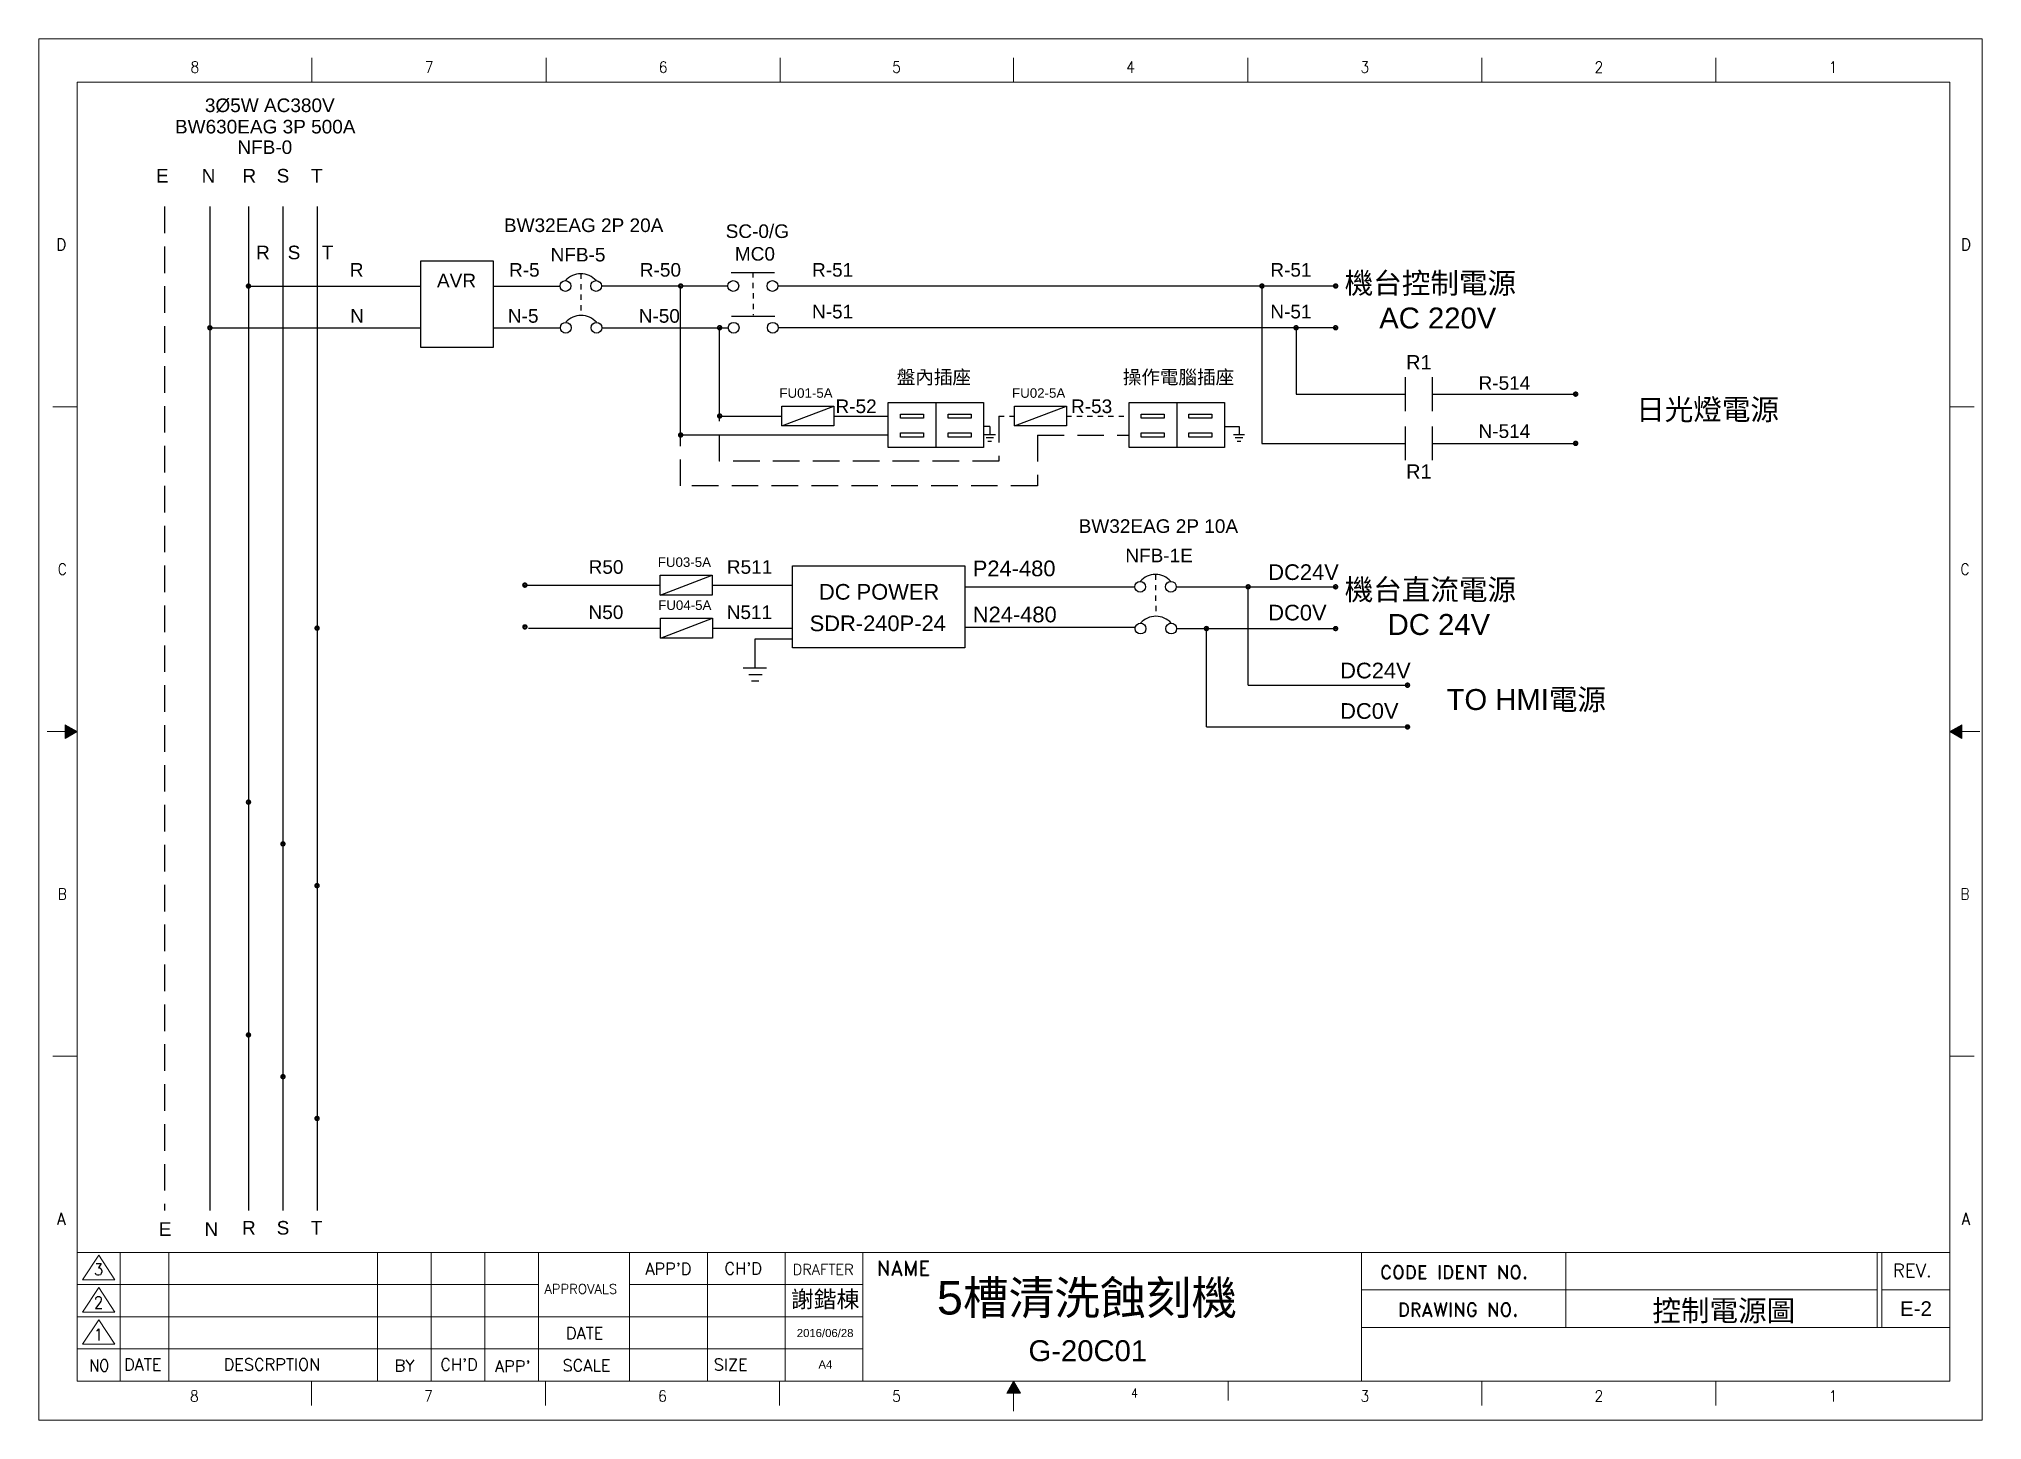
# Model space of a CAD drawing. Header units: millimetres. Extents: x 2150 to 6100, y 1229 to 2029.
# Drawn here: x 2648.3 to 3112.3, y 1698.9 to 2028.7 of the extents above; entities that cross this region are included whole.
import ezdxf
from ezdxf.enums import TextEntityAlignment as Align

# ---------------------------------------------------------------- set-up
doc = ezdxf.new("R2010")
doc.units = ezdxf.units.MM
doc.linetypes.add('DASHED2', pattern=[9.525, 6.35, -3.175])
doc.linetypes.add('JIS_02_1.2', pattern=[2.5, 1.25, -1.25])
for name, color, linetype in [('DIM', 3, 'Continuous'), ('FRAME', 7, 'Continuous'), ('LINE', 1, 'Continuous'), ('TEXT', 4, 'Continuous')]:
    doc.layers.add(name, color=color, linetype=linetype)
doc.styles.add('MICTEXT-ROD', font='romand.shx', dxfattribs={"bigfont": 'bigfont.shx'})
doc.styles.add('MICTEXT-ROS', font='romans.shx', dxfattribs={"bigfont": 'bigfont.shx'})
doc.styles.get("Standard").update_dxf_attribs({"font": 'ARIAL.TTF'})
doc.styles.add('STYLE2', font='romand.shx')

msp = doc.modelspace()

# ---------------------------------------------------------------- texts
at = {"insert": (2812.29, 1984.36), "char_height": 3.2467, "width": 13.4121, "attachment_point": 1}
msp.add_mtext('SC-0/G\\P\\pi2.1948;MC0', dxfattribs=at)
at = {"char_height": 5, "attachment_point": 1}
for s, insert in [('\\pi-22.191;{\\fPMingLiU|b0|i0|c136|p18;機台控制電源}\\P\\pi-13.951;AC 220V', (2982.31, 1972.84)), ('\\pi-17.831;{\\fPMingLiU|b0|i0|c136|p18;日光燈電源}', (3047.56, 1942.66)), ('\\pi-22.191;{\\fPMingLiU|b0|i0|c136|p18;機台直流電源}\\P\\pi-11.932;DC 24V', (2982.31, 1899.67))]:
    msp.add_mtext(s, dxfattribs=dict(at, insert=insert))
at = {"layer": 'TEXT', "color": 7}
for s, height, p in [('3Ø5W AC380V', 3.2467, (2687.92, 2011.17)), ('BW630EAG 3P 500A', 3.2467, (2680.78, 2006.07)), ('NFB-0', 3.247, (2695.68, 2001.17)), ('E', 3.25, (2676.24, 1994.35)), ('N', 3.25, (2687.15, 1994.35)), ('R', 3.25, (2696.88, 1994.35)), ('S', 3.25, (2705.05, 1994.35)), ('T', 3.25, (2713.27, 1994.35)), ('BW32EAG 2P 20A', 3.2467, (2759.34, 1982.53)), ('R', 3.25, (2700.15, 1976.03)), ('S', 3.25, (2707.69, 1976.03)), ('T', 3.25, (2715.83, 1976.03)), ('NFB-5', 3.247, (2770.48, 1975.51)), ('R', 3.25, (2722.53, 1971.88)), ('AVR', 3.247, (2743.35, 1969.34)), ('R-5', 3.247, (2760.55, 1971.88)), ('R-50', 3.247, (2791.79, 1971.88)), ('R-51', 3.247, (2832.91, 1971.88)), ('R-51', 3.247, (2942.35, 1971.88)), ('N', 3.25, (2722.62, 1960.88)), ('N-5', 3.247, (2760.29, 1960.88)), ('N-50', 3.247, (2791.53, 1960.88)), ('N-51', 3.247, (2832.91, 1961.91)), ('N-51', 3.247, (2942.35, 1961.91)), ('盤內插座', 3.247, (2853.15, 1946.26)), ('操作電腦插座', 3.247, (2907.14, 1946.26)), ('FU01-5A', 2.273, (2825.12, 1942.96)), ('FU02-5A', 2.273, (2880.68, 1942.96)), ('R-514', 3.247, (2992.08, 1944.87)), ('R-52', 3.247, (2838.52, 1939.31)), ('R-53', 3.247, (2894.76, 1939.31)), ('N-514', 3.247, (2992.08, 1933.37)), ('BW32EAG 2P 10A', 3.2467, (2896.59, 1910.7)), ('R50', 3.247, (2779.56, 1900.94)), ('FU03-5A', 2.273, (2796.08, 1902.58)), ('R511', 3.247, (2812.58, 1900.94)), ('NFB-1E', 3.247, (2907.73, 1903.69)), ('N50', 3.247, (2779.53, 1890.14)), ('FU04-5A', 2.273, (2796.17, 1892.31)), ('N511', 3.247, (2812.54, 1890.14)), ('E', 3.25, (2676.92, 1742.85)), ('N', 3.25, (2687.82, 1742.85)), ('R', 3.25, (2696.78, 1743.17)), ('S', 3.25, (2705.06, 1743.17)), ('T', 3.25, (2713.21, 1743.17))]:
    msp.add_text(s, height=height, dxfattribs=at).set_placement(p)
at = {"layer": 'TEXT', "color": 0}
for s, height, p in [('R1', 3.42, (2974.77, 1949.73)), ('R1', 3.42, (2974.77, 1923.64)), ('P24-480', 3.74, (2871.3, 1900.35)), ('DC24V', 3.74, (2941.86, 1899.46)), ('DC POWER', 3.74, (2834.56, 1894.76)), ('DC0V', 3.74, (2941.86, 1889.8)), ('SDR-240P-24', 3.7402, (2832.34, 1887.24)), ('N24-480', 3.74, (2871.3, 1889.35)), ('DC24V', 3.74, (2959.03, 1875.97)), ('TO HMI電源', 5, (2984.44, 1868.42)), ('DC0V', 3.74, (2959.03, 1866.31))]:
    msp.add_text(s, height=height, dxfattribs=at).set_placement(p)

# ---------------------------------------------------------------- blocks, each defined once
blk = doc.blocks.new('圖框A4')
at = {"layer": 'FRAME', "color": 7, "lineweight": 5}
for p, q in [((99.29, 1212.46), (99.29, 1218.27)), ((155.2, 1212.46), (155.2, 1218.27)), ((211.1, 1212.46), (211.1, 1218.27)), ((266.85, 1212.46), (266.85, 1218.27)), ((322.76, 1212.46), (322.76, 1218.27)), ((378.66, 1212.46), (378.66, 1218.27)), ((434.56, 1212.46), (434.56, 1218.27)), ((43.25, 1212.46), (490.46, 1212.46)), ((43.25, 902.31), (43.25, 1212.46)), ((490.46, 1212.46), (490.46, 1212.46)), ((43.25, 1134.92), (37.44, 1134.92)), ((490.46, 1134.92), (496.27, 1134.92)), ((40.39, 1059.03), (40.39, 1055.74)), ((43.25, 1057.39), (40.39, 1059.03)), ((490.46, 1057.39), (493.32, 1059.03)), ((493.32, 1059.03), (493.32, 1055.74)), ((43.25, 1057.39), (36.09, 1057.39)), ((40.39, 1055.74), (43.25, 1057.39)), ((493.32, 1055.74), (490.46, 1057.39)), ((490.46, 1057.39), (497.61, 1057.39)), ((43.25, 979.85), (37.44, 979.85)), ((490.46, 979.85), (496.27, 979.85)), ((44.53, 926.47), (48.37, 932.34)), ((48.37, 932.34), (52.21, 926.47)), ((44.53, 926.47), (52.21, 926.47)), ((44.53, 918.78), (48.37, 924.66)), ((48.37, 924.66), (52.21, 918.78)), ((44.53, 918.78), (52.21, 918.78)), ((44.53, 911.1), (48.37, 916.97)), ((48.37, 916.97), (52.21, 911.1)), ((44.53, 911.1), (52.21, 911.1)), ((99.15, 902.31), (99.15, 896.5)), ((155.05, 902.31), (155.05, 896.5)), ((210.95, 902.31), (210.95, 896.5)), ((266.85, 902.31), (265.2, 899.46)), ((266.85, 902.31), (266.85, 895.16)), ((268.5, 899.46), (266.85, 902.31)), ((318.07, 902.31), (318.07, 897.67)), ((378.66, 902.31), (378.66, 896.5)), ((434.56, 902.31), (434.56, 896.5)), ((265.2, 899.46), (268.5, 899.46))]:
    blk.add_line(p, q, dxfattribs=at)
at = {"layer": 'FRAME', "lineweight": 5}
for p, q in [((490.46, 1212.46), (490.46, 902.31)), ((490.46, 933.05), (43.25, 933.05)), ((53.49, 902.31), (53.49, 933.05)), ((65.11, 902.31), (65.11, 933.05)), ((114.96, 902.31), (114.96, 933.05)), ((127.77, 902.31), (127.77, 933.05)), ((140.58, 902.31), (140.58, 933.05)), ((153.38, 902.31), (153.38, 933.05)), ((175.15, 902.31), (175.15, 933.05)), ((193.72, 902.31), (193.72, 933.05)), ((212.29, 902.31), (212.29, 933.05)), ((230.86, 902.31), (230.86, 933.05)), ((349.91, 933.05), (349.91, 902.31)), ((398.7, 933.05), (398.7, 915.12)), ((473.04, 933.05), (473.04, 915.12)), ((474.2, 933.05), (474.2, 915.12)), ((153.38, 925.36), (43.25, 925.36)), ((230.86, 925.36), (175.15, 925.36)), ((473.04, 924.08), (349.91, 924.08)), ((490.46, 924.08), (474.2, 924.08)), ((230.86, 917.68), (43.25, 917.68)), ((490.46, 915.12), (349.91, 915.12)), ((230.86, 910), (43.25, 910)), ((490.46, 902.31), (43.25, 902.31))]:
    blk.add_line(p, q, dxfattribs=at)
at = {"layer": 'FRAME', "color": 7, "lineweight": 5}
for points in [[(40.39, 1059.03), (40.39, 1055.74), (43.25, 1057.39)], [(493.32, 1059.03), (493.32, 1055.74), (490.46, 1057.39)], [(268.5, 899.46), (266.85, 902.31), (265.2, 899.46)]]:
    blk.add_solid(points, dxfattribs=at)
at = {"layer": 'LINE', "color": 0, "lineweight": 0}
for p, q in [((34.08, 1222.77), (498.14, 1222.77)), ((34.08, 893), (34.08, 1222.77)), ((498.14, 1222.77), (498.14, 893)), ((498.14, 893), (34.08, 893))]:
    blk.add_line(p, q, dxfattribs=at)
at = {"color": 3, "lineweight": 5}
blk.add_text('A4', height=1.936, dxfattribs=at).set_placement((220.25, 905.31))
at = {"layer": 'DIM', "color": 0, "lineweight": 5}
for tag, height, p in [('A', 2.9, (436.35, 928.74)), ('C', 2.9, (284.37, 922.35)), ('J', 1.94, (184.48, 921.48)), ('G', 1.94, (202.97, 921.48)), ('E', 1.94, (221.84, 921.96)), ('B', 2.9, (436.45, 919.25)), ('L', 1.94, (482.33, 919.64)), ('K', 1.94, (184.48, 913.83)), ('H', 1.94, (202.97, 913.83)), ('F', 1.94, (221.84, 913.83)), ('D', 2.9, (284.57, 909.57))]:
    blk.add_attdef(tag, text='', height=height, dxfattribs=at).set_placement(p, align=Align.MIDDLE)
at = {"layer": 'FRAME', "color": 7, "lineweight": 5, "style": 'MICTEXT-ROD', "width": 0.9}
for s, height, p in [('8', 2.67, (71.34, 1216.03)), ('7', 2.67, (127.25, 1216.03)), ('6', 2.67, (183.15, 1216.03)), ('5', 2.67, (238.9, 1216.03)), ('4', 2.67, (294.8, 1216.03)), ('3', 2.67, (350.71, 1216.03)), ('2', 2.67, (406.61, 1216.03)), ('1', 2.67, (462.51, 1216.03)), ('D', 2.85, (39.44, 1173.69)), ('D', 2.85, (494.27, 1173.69)), ('C', 2.67, (39.67, 1096.15)), ('C', 2.67, (494.04, 1096.15)), ('B', 2.67, (39.67, 1018.62)), ('B', 2.67, (494.04, 1018.62)), ('A', 2.85, (39.44, 941.08)), ('A', 2.85, (494.27, 941.08)), ('4', 2.14, (295.71, 899.45)), ('8', 2.67, (71.2, 898.74)), ('7', 2.67, (127.1, 898.74)), ('6', 2.67, (183, 898.74)), ('5', 2.67, (238.9, 898.74)), ('3', 2.67, (350.71, 898.74)), ('2', 2.67, (406.61, 898.74)), ('1', 2.67, (462.51, 898.74))]:
    blk.add_text(s, height=height, dxfattribs=at).set_placement(p, align=Align.MIDDLE)
at = {"layer": 'FRAME', "color": 7, "lineweight": 5, "style": 'MICTEXT-ROS', "width": 0.9}
for s, height, p in [('3', 2.82, (47.24, 927.57)), ('2', 2.82, (47.24, 919.68)), ('1', 2.82, (47.24, 912)), ('NO', 2.817, (46.1, 904.64))]:
    blk.add_text(s, height=height, dxfattribs=at).set_placement(p)
at = {"layer": 'FRAME', "color": 7, "lineweight": 5}
for s, height, style, p in [("APP'D", 2.817, 'STYLE2', (178.93, 927.72)), ("CH'D", 2.817, 'STYLE2', (197.8, 927.8)), ('DRAFTER', 2.536, 'STYLE2', (214.1, 927.69)), ('NAME', 3.522, 'STYLE2', (234.12, 927.53)), ('CODE IDENT NO.', 3.2017, 'STYLE2', (354.35, 926.7)), ('REV.', 3.202, 'MICTEXT-ROS', (476.78, 927.13)), ('APPROVALS', 2.305, 'STYLE2', (154.8, 923.16)), ('DRAWING NO.', 3.2017, 'STYLE2', (358.62, 917.77)), ('DATE', 2.817, 'STYLE2', (159.94, 912.36)), ('DATE', 2.817, 'STYLE2', (54.43, 904.87)), ('DESCRPTION', 2.817, 'STYLE2', (78.21, 904.88)), ('BY', 2.817, 'STYLE2', (119.03, 904.6)), ("CH'D", 2.817, 'STYLE2', (129.95, 904.87)), ("APP'", 2.817, 'STYLE2', (143.01, 904.42)), ('SCALE', 2.817, 'STYLE2', (159.13, 904.65)), ('SIZE', 2.817, 'STYLE2', (195.24, 904.84))]:
    blk.add_text(s, height=height, dxfattribs=dict(at, style=style)).set_placement(p)

# ---------------------------------------------------------------- linework, layer by layer
for p, q in [((2801.54, 1934.06), (2801.54, 1969.65)), ((2940.35, 1969.65), (2940.35, 1932.07)), ((2810.85, 1938.61), (2810.85, 1959.68)), ((2948.5, 1959.68), (2948.5, 1943.83)), ((2948.5, 1943.83), (2974.55, 1943.83)), ((2981.02, 1943.83), (3015.27, 1943.83)), ((2875.37, 1936.13), (2875.37, 1934.11)), ((2931.38, 1936.13), (2934.88, 1936.13)), ((2934.88, 1936.13), (2934.88, 1934.11)), ((2876.71, 1934.11), (2874.03, 1934.11)), ((2876.27, 1933.36), (2874.47, 1933.36)), ((2875.8, 1932.55), (2874.93, 1932.55)), ((2936.22, 1934.11), (2933.54, 1934.11)), ((2935.78, 1933.36), (2933.97, 1933.36)), ((2935.31, 1932.55), (2934.43, 1932.55)), ((2940.35, 1932.07), (2974.55, 1932.07)), ((2981.02, 1932.07), (3015.27, 1932.07)), ((2919.89, 1897.83), (2957.94, 1897.83)), ((2937.06, 1874.34), (2937.06, 1897.83)), ((2919.98, 1887.86), (2957.94, 1887.86)), ((2927.09, 1864.37), (2927.09, 1887.86)), ((2937.06, 1874.34), (2975.11, 1874.34)), ((2927.09, 1864.37), (2975.11, 1864.37))]:
    msp.add_line(p, q)
at = {"linetype": 'ByBlock', "ltscale": 2.5}
for p, q in [((2825.67, 1936.23), (2838.09, 1940.99)), ((2862.51, 1941.8), (2862.51, 1931.06)), ((2881.23, 1936.23), (2893.65, 1940.99)), ((2920, 1941.8), (2920, 1931.06)), ((2796.63, 1895.85), (2809.05, 1900.61)), ((2796.72, 1885.58), (2809.14, 1890.34))]:
    msp.add_line(p, q, dxfattribs=at)
at = {"linetype": 'DASHED2'}
for p, q in [((2810.85, 1927.82), (2810.85, 1938.61)), ((2875.37, 1936.13), (2873.88, 1936.13)), ((2877.56, 1938.61), (2877.56, 1927.82)), ((2801.54, 1921.9), (2801.54, 1934.06)), ((2886.75, 1934.06), (2908.63, 1934.06)), ((2886.75, 1934.06), (2886.75, 1921.9)), ((2877.56, 1927.82), (2810.85, 1927.82)), ((2886.75, 1921.9), (2801.54, 1921.9))]:
    msp.add_line(p, q, dxfattribs=at)
at = {"linetype": 'JIS_02_1.2'}
for p, q in [((2877.56, 1938.61), (2881.23, 1938.61)), ((2893.65, 1938.61), (2908.63, 1938.61))]:
    msp.add_line(p, q, dxfattribs=at)
msp.add_lwpolyline([(2739.48, 1975.63), (2756.77, 1975.63), (2756.77, 1954.93), (2739.48, 1954.93)], close=True)
at = {"linetype": 'ByBlock', "ltscale": 2.5}
for points in [[(2825.67, 1940.99), (2838.09, 1940.99), (2838.09, 1936.23), (2825.67, 1936.23)], [(2881.23, 1940.99), (2893.65, 1940.99), (2893.65, 1936.23), (2881.23, 1936.23)], [(2854.04, 1939.06), (2859.54, 1939.06), (2859.54, 1938.06), (2854.04, 1938.06)], [(2865.42, 1939.06), (2870.92, 1939.06), (2870.92, 1938.06), (2865.42, 1938.06)], [(2911.54, 1939.06), (2917.04, 1939.06), (2917.04, 1938.06), (2911.54, 1938.06)], [(2922.91, 1939.06), (2928.41, 1939.06), (2928.41, 1938.06), (2922.91, 1938.06)], [(2854.04, 1934.56), (2859.54, 1934.56), (2859.54, 1933.56), (2854.04, 1933.56)], [(2865.42, 1934.56), (2870.92, 1934.56), (2870.92, 1933.56), (2865.42, 1933.56)], [(2911.54, 1934.56), (2917.04, 1934.56), (2917.04, 1933.56), (2911.54, 1933.56)], [(2922.91, 1934.56), (2928.41, 1934.56), (2928.41, 1933.56), (2922.91, 1933.56)], [(2796.63, 1900.61), (2809.05, 1900.61), (2809.05, 1895.85), (2796.63, 1895.85)], [(2796.72, 1890.34), (2809.14, 1890.34), (2809.14, 1885.58), (2796.72, 1885.58)]]:
    msp.add_lwpolyline(points, close=True, dxfattribs=at)
at = {"layer": 'DIM', "color": 0, "linetype": 'ByBlock', "const_width": 0.129}
for points in [[(2698.03, 1969.64, 1), (2698.64, 1969.64, 1)], [(2801.23, 1969.65, 1), (2801.84, 1969.65, 1)], [(2940.04, 1969.65, 1), (2940.65, 1969.65, 1)], [(2957.64, 1969.65, 1), (2958.25, 1969.65, 1)], [(2688.81, 1959.67, 1), (2689.42, 1959.67, 1)], [(2810.54, 1959.68, 1), (2811.15, 1959.68, 1)], [(2948.19, 1959.68, 1), (2948.8, 1959.68, 1)], [(2957.64, 1959.68, 1), (2958.25, 1959.68, 1)], [(3014.97, 1943.83, 1), (3015.57, 1943.83, 1)], [(2810.54, 1938.61, 1), (2811.15, 1938.61, 1)], [(2801.23, 1934.06, 1), (2801.84, 1934.06, 1)], [(3014.97, 1932.07, 1), (3015.57, 1932.07, 1)], [(2764.04, 1898.23, 1), (2764.64, 1898.23, 1)], [(2936.75, 1897.83, 1), (2937.36, 1897.83, 1)], [(2957.64, 1897.83, 1), (2958.25, 1897.83, 1)], [(2714.41, 1887.96, 1), (2715.01, 1887.96, 1)], [(2764.04, 1888.26, 1), (2764.65, 1888.26, 1)], [(2926.78, 1887.86, 1), (2927.39, 1887.86, 1)], [(2957.64, 1887.86, 1), (2958.25, 1887.86, 1)], [(2974.81, 1874.34, 1), (2975.41, 1874.34, 1)], [(2974.81, 1864.37, 1), (2975.41, 1864.37, 1)], [(2698.03, 1846.42, 1), (2698.64, 1846.42, 1)], [(2706.26, 1836.45, 1), (2706.87, 1836.45, 1)], [(2714.41, 1826.48, 1), (2715.01, 1826.48, 1)], [(2698.03, 1790.83, 1), (2698.64, 1790.83, 1)], [(2706.26, 1780.87, 1), (2706.87, 1780.87, 1)], [(2714.41, 1770.9, 1), (2715.01, 1770.9, 1)]]:
    msp.add_lwpolyline(points, format="xyb", close=True, dxfattribs=at)
at = {"layer": 'DIM', "color": 0, "linetype": 'Continuous'}
for centre in [(2698.33, 1969.64), (2801.54, 1969.65), (2940.35, 1969.65), (2957.94, 1969.65), (2689.12, 1959.67), (2810.85, 1959.68), (2948.5, 1959.68), (2957.94, 1959.68), (3015.27, 1943.83), (2810.85, 1938.61), (2801.54, 1934.06), (3015.27, 1932.07), (2764.34, 1898.23), (2937.06, 1897.83), (2957.94, 1897.83), (2714.71, 1887.96), (2764.35, 1888.26), (2927.09, 1887.86), (2957.94, 1887.86), (2975.11, 1874.34), (2975.11, 1864.37), (2698.33, 1846.42), (2706.56, 1836.45), (2714.71, 1826.48), (2698.33, 1790.83), (2706.56, 1780.87), (2714.71, 1770.9)]:
    msp.add_circle(centre, 0.0958, dxfattribs=at)
at = {"layer": 'LINE', "color": 7, "linetype": 'DASHED2'}
msp.add_line((2678.28, 1988.62), (2678.28, 1748.9), dxfattribs=at)
at = {"layer": 'LINE', "color": 7, "linetype": 'Continuous'}
msp.add_line((2689.12, 1988.62), (2689.12, 1748.9), dxfattribs=at)
at = {"layer": 'LINE', "color": 7}
for p, q in [((2698.33, 1988.62), (2698.33, 1748.9)), ((2706.56, 1988.62), (2706.56, 1748.9)), ((2714.71, 1988.62), (2714.71, 1748.9)), ((2974.55, 1947.87), (2974.55, 1939.8)), ((2981.02, 1947.87), (2981.02, 1939.8)), ((2974.55, 1936.11), (2974.55, 1928.04)), ((2981.02, 1936.11), (2981.02, 1928.04)), ((2828.28, 1885.35), (2819.24, 1885.35)), ((2819.24, 1885.35), (2819.24, 1878.5))]:
    msp.add_line(p, q, dxfattribs=at)
at = {"layer": 'LINE', "color": 0, "linetype": 'JIS_02_1.2'}
for p, q in [((2777.69, 1972.58), (2777.74, 1962.62)), ((2818.78, 1972.9), (2818.87, 1962.7)), ((2914.93, 1900.76), (2914.99, 1890.8))]:
    msp.add_line(p, q, dxfattribs=at)
at = {"layer": 'LINE', "color": 0}
for p, q in [((2813.64, 1972.9), (2823.93, 1972.9)), ((2698.33, 1969.64), (2739.48, 1969.64)), ((2756.77, 1969.64), (2772.73, 1969.64)), ((2782.64, 1969.65), (2812.82, 1969.65)), ((2824.74, 1969.65), (2957.94, 1969.65)), ((2689.12, 1959.67), (2739.48, 1959.67)), ((2756.77, 1959.67), (2772.82, 1959.67)), ((2782.73, 1959.68), (2812.91, 1959.68)), ((2813.72, 1962.45), (2824.02, 1962.45)), ((2957.94, 1959.68), (2824.83, 1959.68)), ((2810.85, 1938.61), (2825.67, 1938.61)), ((2838.09, 1938.61), (2851.13, 1938.61)), ((2851.13, 1934.06), (2801.54, 1934.06)), ((2764.99, 1898.23), (2796.63, 1898.23)), ((2809.05, 1898.23), (2828.28, 1898.23)), ((2869.41, 1897.83), (2909.98, 1897.83)), ((2765.17, 1887.96), (2796.72, 1887.96)), ((2809.14, 1887.96), (2828.28, 1887.96)), ((2869.41, 1888.17), (2909.98, 1888.17)), ((2816.48, 1878.5), (2822, 1878.5)), ((2817.79, 1876.89), (2821.03, 1876.89)), ((2818.47, 1875.4), (2820.22, 1875.4))]:
    msp.add_line(p, q, dxfattribs=at)
at = {"layer": 'LINE', "color": 0, "const_width": 0.287}
for points in [[(2697.83, 1969.64, 1), (2698.84, 1969.64, 1)], [(2801.03, 1969.65, 1), (2802.04, 1969.65, 1)], [(2939.84, 1969.65, 1), (2940.85, 1969.65, 1)], [(2957.44, 1969.65, 1), (2958.45, 1969.65, 1)], [(2688.61, 1959.67, 1), (2689.62, 1959.67, 1)], [(2810.34, 1959.68, 1), (2811.36, 1959.68, 1)], [(2947.99, 1959.68, 1), (2949.01, 1959.68, 1)], [(2957.44, 1959.68, 1), (2958.45, 1959.68, 1)], [(3014.76, 1943.83, 1), (3015.78, 1943.83, 1)], [(2810.34, 1938.61, 1), (2811.36, 1938.61, 1)], [(2801.03, 1934.06, 1), (2802.04, 1934.06, 1)], [(3014.76, 1932.07, 1), (3015.78, 1932.07, 1)], [(2763.83, 1898.23, 1), (2764.85, 1898.23, 1)], [(2936.55, 1897.83, 1), (2937.56, 1897.83, 1)], [(2957.44, 1897.83, 1), (2958.45, 1897.83, 1)], [(2763.84, 1888.26, 1), (2764.85, 1888.26, 1)], [(2714.2, 1887.96, 1), (2715.22, 1887.96, 1)], [(2926.58, 1887.86, 1), (2927.6, 1887.86, 1)], [(2957.44, 1887.86, 1), (2958.45, 1887.86, 1)], [(2974.6, 1874.34, 1), (2975.62, 1874.34, 1)], [(2974.6, 1864.37, 1), (2975.62, 1864.37, 1)], [(2697.83, 1846.42, 1), (2698.84, 1846.42, 1)], [(2706.06, 1836.45, 1), (2707.07, 1836.45, 1)], [(2714.2, 1826.48, 1), (2715.22, 1826.48, 1)], [(2697.83, 1790.83, 1), (2698.84, 1790.83, 1)], [(2706.06, 1780.87, 1), (2707.07, 1780.87, 1)], [(2714.2, 1770.9, 1), (2715.22, 1770.9, 1)]]:
    msp.add_lwpolyline(points, format="xyb", close=True, dxfattribs=at)
at = {"layer": 'LINE', "color": 7}
for points in [[(2851.13, 1941.8), (2873.88, 1941.8), (2873.88, 1931.06), (2851.13, 1931.06)], [(2908.63, 1941.8), (2931.38, 1941.8), (2931.38, 1931.06), (2908.63, 1931.06)]]:
    msp.add_lwpolyline(points, close=True, dxfattribs=at)
at = {"layer": 'LINE', "color": 0}
msp.add_lwpolyline([(2828.28, 1902.86), (2869.41, 1902.86), (2869.41, 1883.24), (2828.28, 1883.24)], close=True, dxfattribs=at)
for centre in [(2774.02, 1969.65), (2781.35, 1969.65), (2814.11, 1969.65), (2823.45, 1969.65), (2774.11, 1959.68), (2781.44, 1959.68), (2814.2, 1959.68), (2823.54, 1959.68), (2911.27, 1897.83), (2918.6, 1897.83), (2911.36, 1887.86), (2918.68, 1887.86)]:
    msp.add_circle(centre, 1.29, dxfattribs=at)
for centre in [(2777.69, 1967.67), (2777.77, 1957.71), (2914.93, 1895.85), (2915.02, 1885.89)]:
    msp.add_arc(centre, 4.91, 41.7324, 138.2676, dxfattribs=at)

# ---------------------------------------------------------------- block references
ref = msp.add_blockref('圖框A4', (2614.2, 805.88), dxfattribs=at)
ref.add_attrib('L', 'E-2', dxfattribs={"layer": 'DIM', "color": 0, "lineweight": 5, "height": 3.5}).set_placement((3096.53, 1725.52), align=Align.MIDDLE)
ref.add_attrib('B', '控制電源圖', dxfattribs={"layer": 'DIM', "color": 0, "lineweight": 5, "height": 5}).set_placement((3050.64, 1725.13), align=Align.MIDDLE)
ref.add_attrib('C', '5槽清洗蝕刻機', dxfattribs={"layer": 'DIM', "color": 0, "lineweight": 5, "height": 8}).set_placement((2898.57, 1728.23), align=Align.MIDDLE)
ref.add_attrib('D', 'G-20C01', dxfattribs={"layer": 'DIM', "color": 0, "lineweight": 5, "height": 5}).set_placement((2898.77, 1715.45), align=Align.MIDDLE)
ref.add_attrib('E', '謝鍇棟', dxfattribs={"layer": 'DIM', "color": 0, "lineweight": 5, "height": 4}).set_placement((2836.04, 1727.84), align=Align.MIDDLE)
ref.add_attrib('F', '2016/06/28', dxfattribs={"layer": 'DIM', "color": 0, "lineweight": 5, "height": 1.936}).set_placement((2836.04, 1719.71), align=Align.MIDDLE)

msp.set_redraw_order([(e.dxf.handle, doc.entitydb.next_handle()) for e in msp.query("TEXT MTEXT ATTDEF DIMENSION ARC_DIMENSION")])  # texts and dimensions are drawn at this point

doc.saveas('drawing.dxf')
